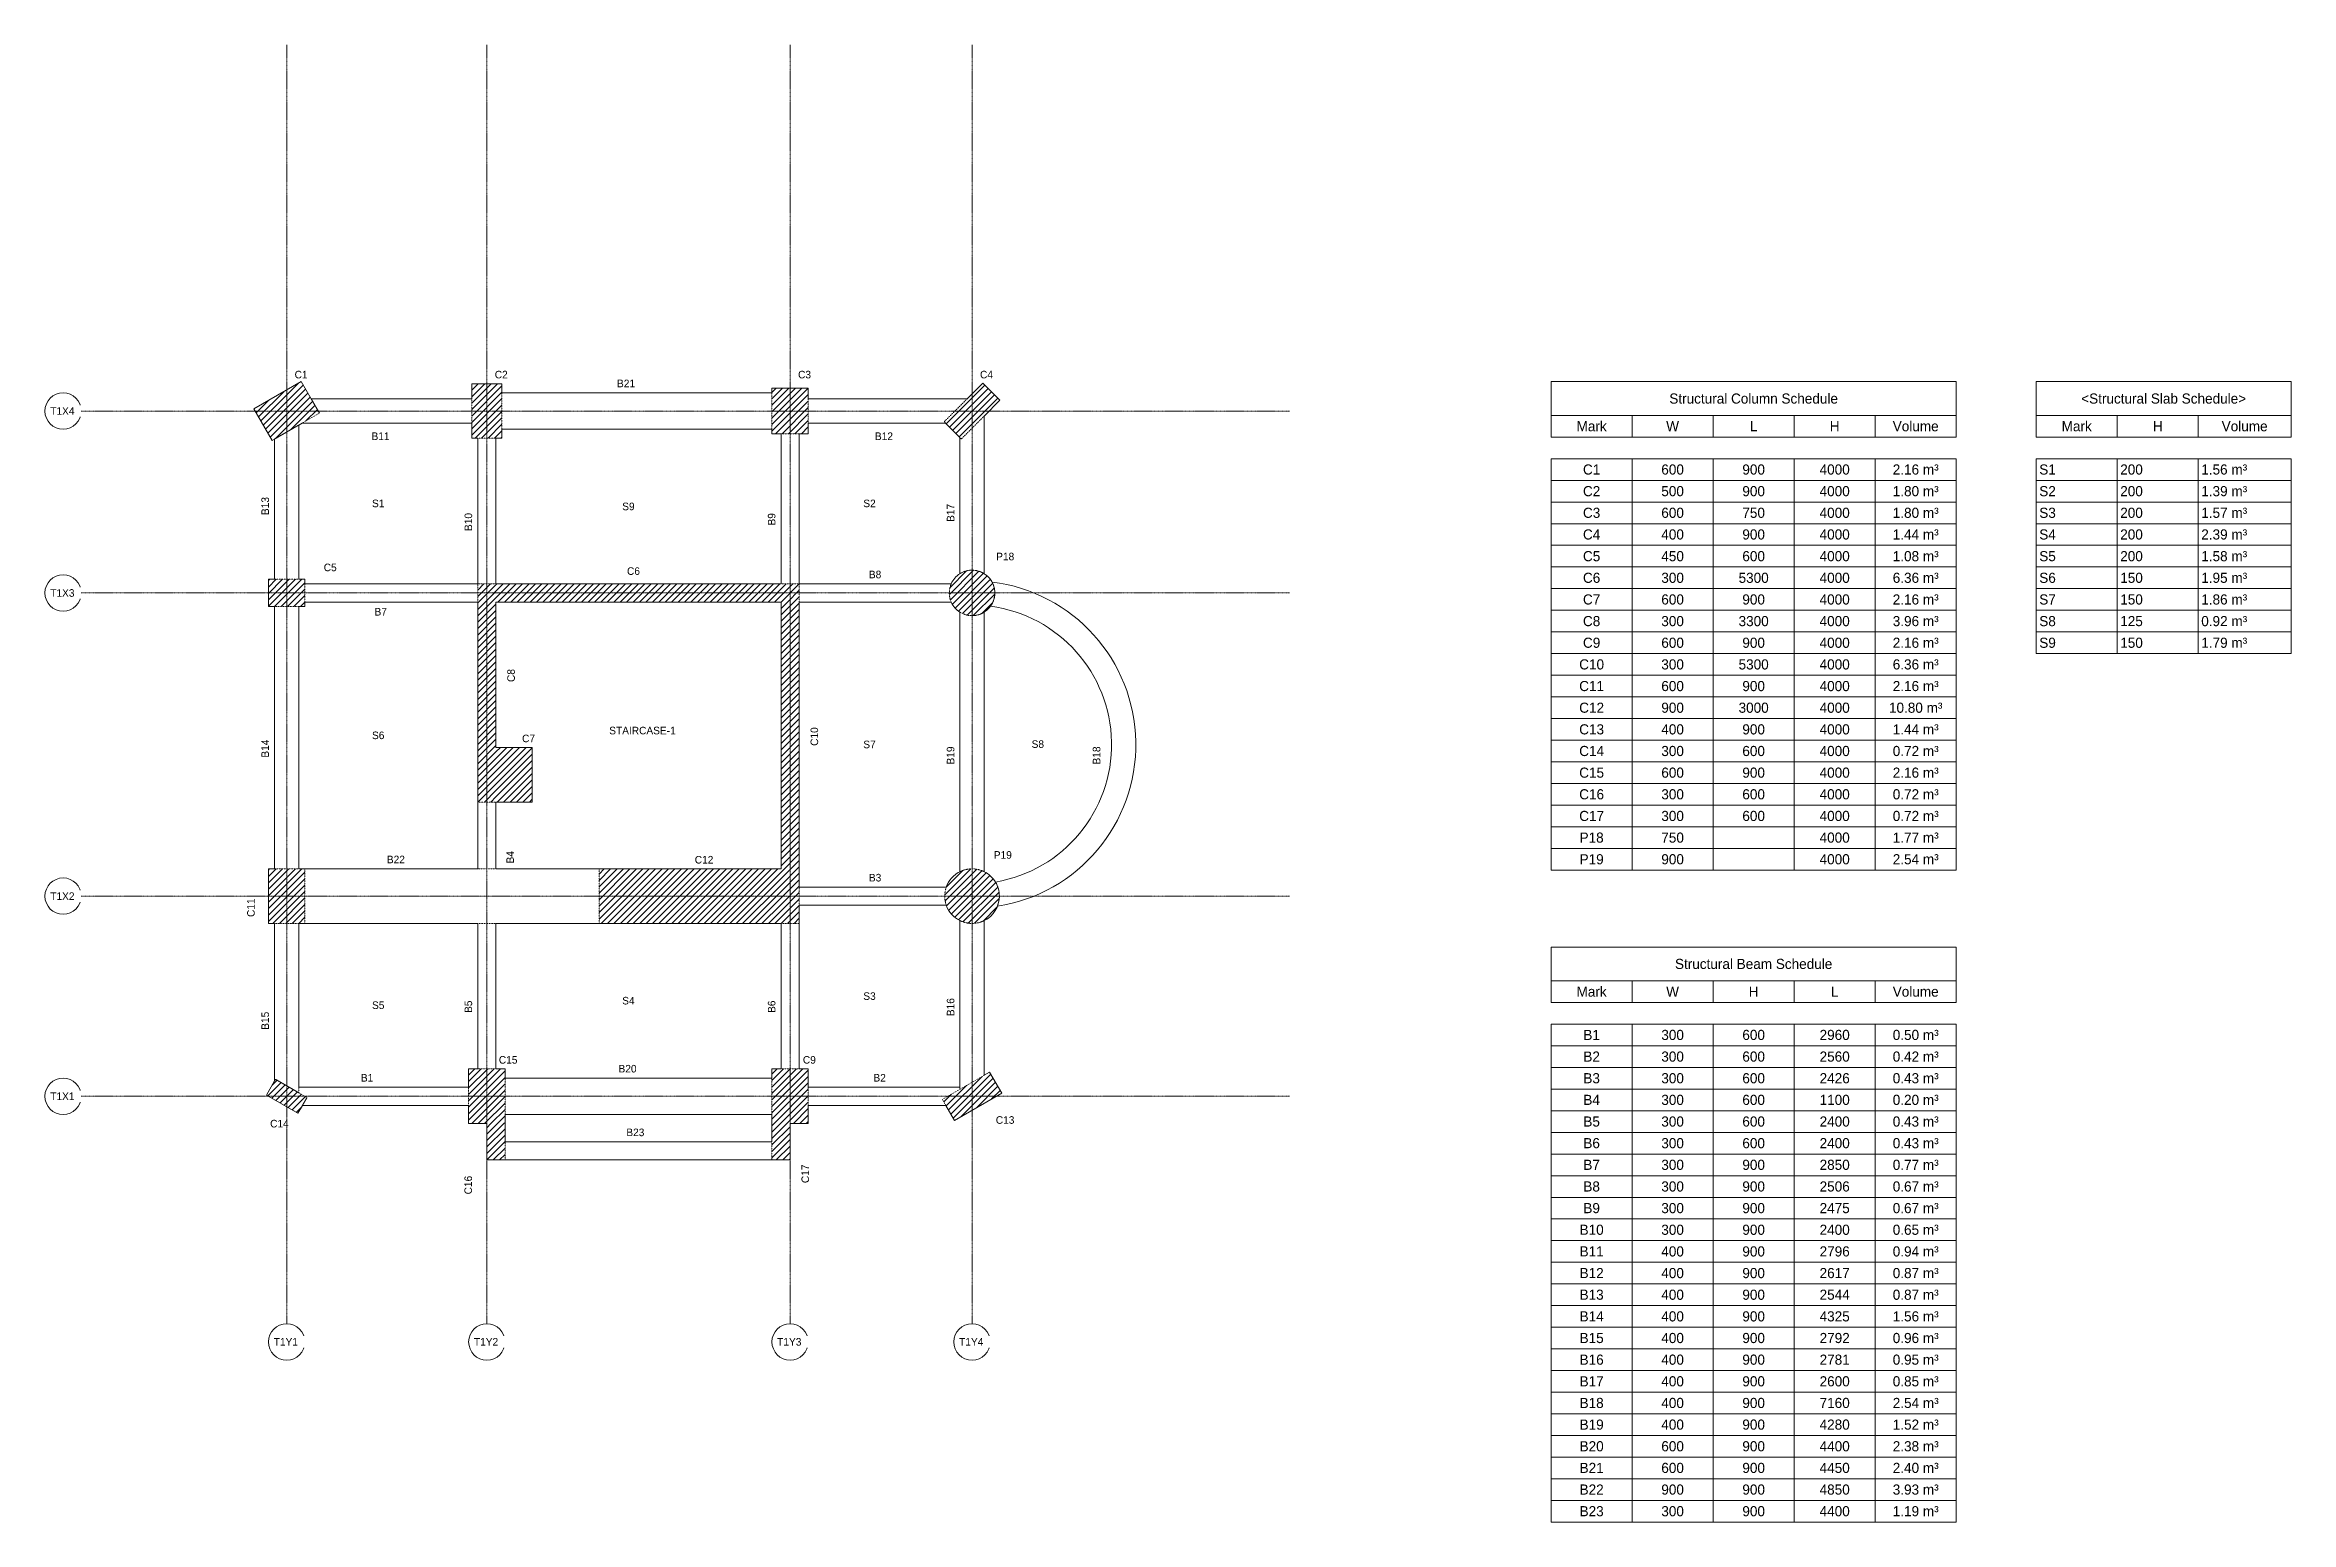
# Model space of a CAD drawing. Header units: millimetres. Extents: x -4286 to 32747, y -7322 to 17037.
import ezdxf

# ---------------------------------------------------------------- set-up
doc = ezdxf.new("R2010")
doc.units = ezdxf.units.MM
doc.linetypes.add('Dash', pattern=[6.35, 3.175, -3.175])
doc.linetypes.add('Grid Line', pattern=[22.225, 12.7, -3.175, 3.175, -3.175])
for name, color, linetype, lineweight in [('A-DETL-THIN', 151, 'Continuous', 9), ('A-FLOR', 192, 'Continuous', 18), ('A-FLOR-IDEN', 11, 'Continuous', 9), ('G-ANNO-SCHD', 231, 'Continuous', 9), ('S-BEAM', 12, 'Continuous', 18), ('S-BEAM-HDLN', 1, 'Dash', 18), ('S-BEAM-IDEN', 2, 'Continuous', 9), ('S-COLS', 52, 'Continuous', 18), ('S-COLS-HDLN', 52, 'Dash', 18), ('S-COLS-IDEN', 171, 'Continuous', 9), ('S-GRID', 1, 'Continuous', 9), ('S-GRID-IDEN', 1, 'Continuous', 9), ('S-STRS-ANNO', 31, 'Continuous', 18)]:
    doc.layers.add(name, color=color, linetype=linetype, lineweight=lineweight)
doc.styles.add('JetBrains Mono', font='JetBrainsMono-VariableFont_wght.ttf', dxfattribs={"height": 125})
doc.styles.add('JetBrains Mono_1', font='JetBrainsMono-VariableFont_wght.ttf', dxfattribs={"height": 3.175})
pattern_1 = [(45, (0, 0), (-53.033, 53.033), [])]

msp = doc.modelspace()

# ---------------------------------------------------------------- texts
at = {"layer": 'A-FLOR-IDEN', "char_height": 125, "width": 256.54, "attachment_point": 1, "style": 'JetBrains Mono'}
for s, insert in [('S1', (1107, 9539)), ('S9', (5232, 9489)), ('S2', (9207, 9539)), ('S6', (1107, 5714)), ('S7', (9207, 5564)), ('S8', (11982, 5570)), ('S5', (1107, 1264)), ('S4', (5232, 1339)), ('S3', (9207, 1414))]:
    msp.add_mtext(s, dxfattribs=dict(at, insert=insert))
at = {"layer": 'G-ANNO-SCHD', "line_spacing_factor": 1.102871, "style": 'JetBrains Mono_1'}
for s, insert, char_height, width, attachment_point in [('Structural Column Schedule', (23886, 11289), 166.98, 4350.23, 2), ('<Structural Slab Schedule>', (30646, 11289), 166.98, 4350.23, 2), ('Mark', (21215, 10833), 167, 669.27, 2), ('\\fJetBrains Mono|b0|i0|c254|p49|;W', (22550, 10833), 166.98, 167.32, 2), ('\\fJetBrains Mono|b0|i0|c254|p49|;L', (23886, 10833), 166.98, 167.32, 2), ('\\fJetBrains Mono|b0|i0|c254|p49|;H', (25222, 10833), 166.98, 167.32, 2), ('Volume', (26558, 10833), 167, 1003.9, 2), ('Mark', (29212, 10833), 167, 669.27, 2), ('\\fJetBrains Mono|b0|i0|c254|p49|;H', (30548, 10833), 166.98, 167.32, 2), ('Volume', (31981, 10833), 167, 1003.9, 2), ('C1', (21215, 10119), 167, 334.63, 2), ('600', (22550, 10119), 167, 501.95, 2), ('900', (23886, 10119), 167, 501.95, 2), ('4000', (25222, 10119), 167, 669.27, 2), ('2.16 m³', (26558, 10119), 167, 1171.21, 2), ('S1', (28595, 10119), 167, 334.63, 1), ('200', (29930, 10119), 167, 501.95, 1), ('1.56 m³', (31266, 10119), 167, 1171.21, 1), ('C2', (21215, 9762), 167, 334.63, 2), ('500', (22550, 9762), 167, 501.95, 2), ('900', (23886, 9762), 167, 501.95, 2), ('4000', (25222, 9762), 167, 669.27, 2), ('1.80 m³', (26558, 9762), 167, 1171.21, 2), ('S2', (28595, 9762), 167, 334.63, 1), ('200', (29930, 9762), 167, 501.95, 1), ('1.39 m³', (31266, 9762), 167, 1171.21, 1), ('C3', (21215, 9405), 167, 334.63, 2), ('600', (22550, 9405), 167, 501.95, 2), ('750', (23886, 9405), 167, 501.95, 2), ('4000', (25222, 9405), 167, 669.27, 2), ('1.80 m³', (26558, 9405), 167, 1171.21, 2), ('S3', (28595, 9405), 167, 334.63, 1), ('200', (29930, 9405), 167, 501.95, 1), ('1.57 m³', (31266, 9405), 167, 1171.21, 1), ('C4', (21215, 9048), 167, 334.63, 2), ('400', (22550, 9048), 167, 501.95, 2), ('900', (23886, 9048), 167, 501.95, 2), ('4000', (25222, 9048), 167, 669.27, 2), ('1.44 m³', (26558, 9048), 167, 1171.21, 2), ('S4', (28595, 9048), 167, 334.63, 1), ('200', (29930, 9048), 167, 501.95, 1), ('2.39 m³', (31266, 9048), 167, 1171.21, 1), ('C5', (21215, 8690), 167, 334.63, 2), ('450', (22550, 8690), 167, 501.95, 2), ('600', (23886, 8690), 167, 501.95, 2), ('4000', (25222, 8690), 167, 669.27, 2), ('1.08 m³', (26558, 8690), 167, 1171.21, 2), ('S5', (28595, 8690), 167, 334.63, 1), ('200', (29930, 8690), 167, 501.95, 1), ('1.58 m³', (31266, 8690), 167, 1171.21, 1), ('C6', (21215, 8333), 167, 334.63, 2), ('300', (22550, 8333), 167, 501.95, 2), ('5300', (23886, 8333), 167, 669.27, 2), ('4000', (25222, 8333), 167, 669.27, 2), ('6.36 m³', (26558, 8333), 167, 1171.21, 2), ('S6', (28595, 8333), 167, 334.63, 1), ('150', (29930, 8333), 167, 501.95, 1), ('1.95 m³', (31266, 8333), 167, 1171.21, 1), ('C7', (21215, 7976), 167, 334.63, 2), ('600', (22550, 7976), 167, 501.95, 2), ('900', (23886, 7976), 167, 501.95, 2), ('4000', (25222, 7976), 167, 669.27, 2), ('2.16 m³', (26558, 7976), 167, 1171.21, 2), ('S7', (28595, 7976), 167, 334.63, 1), ('150', (29930, 7976), 167, 501.95, 1), ('1.86 m³', (31266, 7976), 167, 1171.21, 1), ('C8', (21215, 7619), 167, 334.63, 2), ('300', (22550, 7619), 167, 501.95, 2), ('3300', (23886, 7619), 167, 669.27, 2), ('4000', (25222, 7619), 167, 669.27, 2), ('3.96 m³', (26558, 7619), 167, 1171.21, 2), ('S8', (28595, 7619), 167, 334.63, 1), ('125', (29930, 7619), 167, 501.95, 1), ('0.92 m³', (31266, 7619), 167, 1171.21, 1), ('C9', (21215, 7262), 167, 334.63, 2), ('600', (22550, 7262), 167, 501.95, 2), ('900', (23886, 7262), 167, 501.95, 2), ('4000', (25222, 7262), 167, 669.27, 2), ('2.16 m³', (26558, 7262), 167, 1171.21, 2), ('S9', (28595, 7262), 167, 334.63, 1), ('150', (29930, 7262), 167, 501.95, 1), ('1.79 m³', (31266, 7262), 167, 1171.21, 1), ('C10', (21215, 6905), 167, 501.95, 2), ('300', (22550, 6905), 167, 501.95, 2), ('5300', (23886, 6905), 167, 669.27, 2), ('4000', (25222, 6905), 167, 669.27, 2), ('6.36 m³', (26558, 6905), 167, 1171.21, 2), ('C11', (21215, 6548), 167, 501.95, 2), ('600', (22550, 6548), 167, 501.95, 2), ('900', (23886, 6548), 167, 501.95, 2), ('4000', (25222, 6548), 167, 669.27, 2), ('2.16 m³', (26558, 6548), 167, 1171.21, 2), ('C12', (21215, 6191), 167, 501.95, 2), ('900', (22550, 6191), 167, 501.95, 2), ('3000', (23886, 6191), 167, 669.27, 2), ('4000', (25222, 6191), 167, 669.27, 2), ('10.80 m³', (26558, 6191), 167, 1338.53, 2), ('C13', (21215, 5834), 167, 501.95, 2), ('400', (22550, 5834), 167, 501.95, 2), ('900', (23886, 5834), 167, 501.95, 2), ('4000', (25222, 5834), 167, 669.27, 2), ('1.44 m³', (26558, 5834), 167, 1171.21, 2), ('C14', (21215, 5477), 167, 501.95, 2), ('300', (22550, 5477), 167, 501.95, 2), ('600', (23886, 5477), 167, 501.95, 2), ('4000', (25222, 5477), 167, 669.27, 2), ('0.72 m³', (26558, 5477), 167, 1171.21, 2), ('C15', (21215, 5120), 167, 501.95, 2), ('600', (22550, 5120), 167, 501.95, 2), ('900', (23886, 5120), 167, 501.95, 2), ('4000', (25222, 5120), 167, 669.27, 2), ('2.16 m³', (26558, 5120), 167, 1171.21, 2), ('C16', (21215, 4763), 167, 501.95, 2), ('300', (22550, 4763), 167, 501.95, 2), ('600', (23886, 4763), 167, 501.95, 2), ('4000', (25222, 4763), 167, 669.27, 2), ('0.72 m³', (26558, 4763), 167, 1171.21, 2), ('C17', (21215, 4406), 167, 501.95, 2), ('300', (22550, 4406), 167, 501.95, 2), ('600', (23886, 4406), 167, 501.95, 2), ('4000', (25222, 4406), 167, 669.27, 2), ('0.72 m³', (26558, 4406), 167, 1171.21, 2), ('P18', (21215, 4049), 167, 501.95, 2), ('750', (22550, 4049), 167, 501.95, 2), ('4000', (25222, 4049), 167, 669.27, 2), ('1.77 m³', (26558, 4049), 167, 1171.21, 2), ('P19', (21215, 3692), 167, 501.95, 2), ('900', (22550, 3692), 167, 501.95, 2), ('4000', (25222, 3692), 167, 669.27, 2), ('2.54 m³', (26558, 3692), 167, 1171.21, 2), ('Structural Beam Schedule', (23886, 1966), 166.98, 4015.59, 2), ('Mark', (21215, 1509), 167, 669.27, 2), ('\\fJetBrains Mono|b0|i0|c254|p49|;W', (22550, 1509), 166.98, 167.32, 2), ('\\fJetBrains Mono|b0|i0|c254|p49|;H', (23886, 1509), 166.98, 167.32, 2), ('\\fJetBrains Mono|b0|i0|c254|p49|;L', (25222, 1509), 166.98, 167.32, 2), ('Volume', (26558, 1509), 167, 1003.9, 2), ('B1', (21215, 795), 167, 334.63, 2), ('300', (22550, 795), 167, 501.95, 2), ('600', (23886, 795), 167, 501.95, 2), ('2960', (25222, 795), 167, 669.27, 2), ('0.50 m³', (26558, 795), 167, 1171.21, 2), ('B2', (21215, 438), 167, 334.63, 2), ('300', (22550, 438), 167, 501.95, 2), ('600', (23886, 438), 167, 501.95, 2), ('2560', (25222, 438), 167, 669.27, 2), ('0.42 m³', (26558, 438), 167, 1171.21, 2), ('B3', (21215, 81), 167, 334.63, 2), ('300', (22550, 81), 167, 501.95, 2), ('600', (23886, 81), 167, 501.95, 2), ('2426', (25222, 81), 167, 669.27, 2), ('0.43 m³', (26558, 81), 167, 1171.21, 2), ('B4', (21215, -276), 167, 334.63, 2), ('300', (22550, -276), 167, 501.95, 2), ('600', (23886, -276), 167, 501.95, 2), ('1100', (25222, -276), 167, 669.27, 2), ('0.20 m³', (26558, -276), 167, 1171.21, 2), ('B5', (21215, -633), 167, 334.63, 2), ('300', (22550, -633), 167, 501.95, 2), ('600', (23886, -633), 167, 501.95, 2), ('2400', (25222, -633), 167, 669.27, 2), ('0.43 m³', (26558, -633), 167, 1171.21, 2), ('B6', (21215, -990), 167, 334.63, 2), ('300', (22550, -990), 167, 501.95, 2), ('600', (23886, -990), 167, 501.95, 2), ('2400', (25222, -990), 167, 669.27, 2), ('0.43 m³', (26558, -990), 167, 1171.21, 2), ('B7', (21215, -1347), 167, 334.63, 2), ('300', (22550, -1347), 167, 501.95, 2), ('900', (23886, -1347), 167, 501.95, 2), ('2850', (25222, -1347), 167, 669.27, 2), ('0.77 m³', (26558, -1347), 167, 1171.21, 2), ('B8', (21215, -1704), 167, 334.63, 2), ('300', (22550, -1704), 167, 501.95, 2), ('900', (23886, -1704), 167, 501.95, 2), ('2506', (25222, -1704), 167, 669.27, 2), ('0.67 m³', (26558, -1704), 167, 1171.21, 2), ('B9', (21215, -2061), 167, 334.63, 2), ('300', (22550, -2061), 167, 501.95, 2), ('900', (23886, -2061), 167, 501.95, 2), ('2475', (25222, -2061), 167, 669.27, 2), ('0.67 m³', (26558, -2061), 167, 1171.21, 2), ('B10', (21215, -2418), 167, 501.95, 2), ('300', (22550, -2418), 167, 501.95, 2), ('900', (23886, -2418), 167, 501.95, 2), ('2400', (25222, -2418), 167, 669.27, 2), ('0.65 m³', (26558, -2418), 167, 1171.21, 2), ('B11', (21215, -2775), 167, 501.95, 2), ('400', (22550, -2775), 167, 501.95, 2), ('900', (23886, -2775), 167, 501.95, 2), ('2796', (25222, -2775), 167, 669.27, 2), ('0.94 m³', (26558, -2775), 167, 1171.21, 2), ('B12', (21215, -3132), 167, 501.95, 2), ('400', (22550, -3132), 167, 501.95, 2), ('900', (23886, -3132), 167, 501.95, 2), ('2617', (25222, -3132), 167, 669.27, 2), ('0.87 m³', (26558, -3132), 167, 1171.21, 2), ('B13', (21215, -3489), 167, 501.95, 2), ('400', (22550, -3489), 167, 501.95, 2), ('900', (23886, -3489), 167, 501.95, 2), ('2544', (25222, -3489), 167, 669.27, 2), ('0.87 m³', (26558, -3489), 167, 1171.21, 2), ('B14', (21215, -3846), 167, 501.95, 2), ('400', (22550, -3846), 167, 501.95, 2), ('900', (23886, -3846), 167, 501.95, 2), ('4325', (25222, -3846), 167, 669.27, 2), ('1.56 m³', (26558, -3846), 167, 1171.21, 2), ('B15', (21215, -4203), 167, 501.95, 2), ('400', (22550, -4203), 167, 501.95, 2), ('900', (23886, -4203), 167, 501.95, 2), ('2792', (25222, -4203), 167, 669.27, 2), ('0.96 m³', (26558, -4203), 167, 1171.21, 2), ('B16', (21215, -4560), 167, 501.95, 2), ('400', (22550, -4560), 167, 501.95, 2), ('900', (23886, -4560), 167, 501.95, 2), ('2781', (25222, -4560), 167, 669.27, 2), ('0.95 m³', (26558, -4560), 167, 1171.21, 2), ('B17', (21215, -4917), 167, 501.95, 2), ('400', (22550, -4917), 167, 501.95, 2), ('900', (23886, -4917), 167, 501.95, 2), ('2600', (25222, -4917), 167, 669.27, 2), ('0.85 m³', (26558, -4917), 167, 1171.21, 2), ('B18', (21215, -5274), 167, 501.95, 2), ('400', (22550, -5274), 167, 501.95, 2), ('900', (23886, -5274), 167, 501.95, 2), ('7160', (25222, -5274), 167, 669.27, 2), ('2.54 m³', (26558, -5274), 167, 1171.21, 2), ('B19', (21215, -5631), 167, 501.95, 2), ('400', (22550, -5631), 167, 501.95, 2), ('900', (23886, -5631), 167, 501.95, 2), ('4280', (25222, -5631), 167, 669.27, 2), ('1.52 m³', (26558, -5631), 167, 1171.21, 2), ('B20', (21215, -5988), 167, 501.95, 2), ('600', (22550, -5988), 167, 501.95, 2), ('900', (23886, -5988), 167, 501.95, 2), ('4400', (25222, -5988), 167, 669.27, 2), ('2.38 m³', (26558, -5988), 167, 1171.21, 2), ('B21', (21215, -6345), 167, 501.95, 2), ('600', (22550, -6345), 167, 501.95, 2), ('900', (23886, -6345), 167, 501.95, 2), ('4450', (25222, -6345), 167, 669.27, 2), ('2.40 m³', (26558, -6345), 167, 1171.21, 2), ('B22', (21215, -6702), 167, 501.95, 2), ('900', (22550, -6702), 167, 501.95, 2), ('900', (23886, -6702), 167, 501.95, 2), ('4850', (25222, -6702), 167, 669.27, 2), ('3.93 m³', (26558, -6702), 167, 1171.21, 2), ('B23', (21215, -7059), 167, 501.95, 2), ('300', (22550, -7059), 167, 501.95, 2), ('900', (23886, -7059), 167, 501.95, 2), ('4400', (25222, -7059), 167, 669.27, 2), ('1.19 m³', (26558, -7059), 167, 1171.21, 2)]:
    msp.add_mtext(s, dxfattribs=dict(at, insert=insert, char_height=char_height, width=width, attachment_point=attachment_point))
at = {"layer": 'S-BEAM-IDEN', "char_height": 125, "attachment_point": 1, "style": 'JetBrains Mono'}
for s, insert, width in [('B21', (5146, 11517), 384.81), ('B11', (1099, 10647), 384.81), ('B12', (9399, 10647), 384.81), ('B8', (9299, 8367), 256.54), ('B7', (1149, 7752), 256.54), ('B22', (1352, 3667), 384.81), ('B3', (9299, 3367), 256.54), ('B1', (924, 67), 256.54), ('B20', (5171, 217), 384.81), ('B2', (9374, 67), 256.54), ('B23', (5300, -833), 384.81)]:
    msp.add_mtext(s, dxfattribs=dict(at, insert=insert, width=width))
at = {"layer": 'S-BEAM-IDEN', "char_height": 125, "attachment_point": 1, "rotation": 90, "style": 'JetBrains Mono'}
for s, insert, width in [('B13', (-717, 9284), 384.81), ('B10', (2633, 9021), 384.81), ('B9', (7633, 9112), 256.54), ('B17', (10583, 9171), 384.81), ('B14', (-717, 5284), 384.81), ('B19', (10583, 5171), 384.81), ('B18', (12990, 5171), 384.81), ('B4', (3322, 3538), 256.54), ('B5', (2633, 1074), 256.54), ('B6', (7633, 1074), 256.54), ('B16', (10583, 1021), 384.81), ('B15', (-717, 796), 384.81)]:
    msp.add_mtext(s, dxfattribs=dict(at, insert=insert, width=width))
at = {"layer": 'S-COLS-IDEN', "char_height": 125, "attachment_point": 1, "style": 'JetBrains Mono'}
for s, insert, width in [('C1', (-169, 11663), 256.54), ('C2', (3131, 11663), 256.54), ('C3', (8131, 11663), 256.54), ('C4', (11131, 11663), 256.54), ('P18', (11398, 8663), 384.81), ('C5', (311, 8483), 256.54), ('C6', (5311, 8423), 256.54), ('C7', (3581, 5663), 256.54), ('P19', (11358, 3742), 384.81), ('C12', (6428, 3663), 384.81), ('C15', (3198, 363), 384.81), ('C9', (8211, 363), 256.54), ('C14', (-573, -689), 384.81), ('C13', (11392, -629), 384.81)]:
    msp.add_mtext(s, dxfattribs=dict(at, insert=insert, width=width))
at = {"layer": 'S-COLS-IDEN', "char_height": 125, "attachment_point": 1, "rotation": 90, "style": 'JetBrains Mono'}
for s, insert, width in [('C8', (3337, 6531), 256.54), ('C10', (8337, 5478), 384.81), ('C11', (-952, 2656), 384.81), ('C17', (8187, -1732), 384.81), ('C16', (2630, -1918), 384.81)]:
    msp.add_mtext(s, dxfattribs=dict(at, insert=insert, width=width))
at = {"layer": 'S-STRS-ANNO', "insert": (5018, 5793), "char_height": 125, "width": 256.54, "attachment_point": 1, "style": 'JetBrains Mono'}
msp.add_mtext('STAIRCASE-1', dxfattribs=at)

# ---------------------------------------------------------------- blocks, each defined once
blk = doc.blocks.new('Grid - M_Grid Head - Circle-24584-01 1st Floor Lvl_ Schedule')
at = {"layer": 'S-GRID-IDEN'}
blk.add_circle((0, 0), 6, dxfattribs=at)

# ---------------------------------------------------------------- hatches: boundary and pattern name
at = {"layer": 'S-COLS'}
h = msp.add_hatch(dxfattribs=at)
h.set_pattern_fill('FP_1', color=8, style=0, pattern_type=2)
h.set_pattern_definition(pattern_1)
h.paths.add_polyline_path([(-540, 10515), (240, 10965), (-60, 11485), (-840, 11035), (-571, 10570)])
h = msp.add_hatch(dxfattribs=at)
h.set_pattern_fill('FP_1', color=8, style=0, pattern_type=2)
h.set_pattern_definition(pattern_1)
h.paths.add_polyline_path([(3250, 10550), (3250, 11450), (2750, 11450), (2750, 10550), (3150, 10550)])
h = msp.add_hatch(dxfattribs=at)
h.set_pattern_fill('FP_1', color=8, style=0, pattern_type=2)
h.set_pattern_definition(pattern_1)
h.paths.add_polyline_path([(7850, 10625), (8300, 10625), (8300, 11375), (7700, 11375), (7700, 10625)])
h = msp.add_hatch(dxfattribs=at)
h.set_pattern_fill('FP_1', color=8, style=0, pattern_type=2)
h.set_pattern_definition(pattern_1)
h.paths.add_polyline_path([(10823, 10540), (11460, 11177), (11177, 11460), (10540, 10823), (10800, 10564)])
h = msp.add_hatch(dxfattribs=at)
h.set_pattern_fill('FP_1', color=8, style=0, pattern_type=2)
h.set_pattern_definition(pattern_1)
h.paths.add_polyline_path([(0, 7775), (0, 8225), (-600, 8225), (-600, 7775), (-100, 7775)])
h = msp.add_hatch(dxfattribs=at)
h.set_pattern_fill('FP_1', color=8, style=0, pattern_type=2)
h.set_pattern_definition(pattern_1)
h.paths.add_polyline_path([(8150, 7850), (8150, 8150), (2850, 8150), (2850, 7850), (7850, 7850)])
h = msp.add_hatch(dxfattribs=at)
h.set_pattern_fill('FP_1', color=8, style=0, pattern_type=2)
h.set_pattern_definition(pattern_1)
h.paths.add_polyline_path([(10978, 7626), (11036, 7627), (11094, 7637), (11149, 7656), (11200, 7683), (11239, 7711), (11273, 7743), (11304, 7780), (11335, 7832), (11358, 7889), (11372, 7949), (11375, 8010), (11368, 8071), (11352, 8130), (11326, 8186), (11291, 8236), (11249, 8280), (11200, 8317), (11188, 8325), (11135, 8350), (11079, 8367), (11022, 8374), (10964, 8373), (10906, 8363), (10851, 8344), (10800, 8317), (10755, 8284), (10716, 8244), (10682, 8199), (10656, 8150), (10639, 8102), (10629, 8051), (10625, 8000), (10629, 7949), (10639, 7898), (10656, 7850), (10682, 7801), (10716, 7756), (10755, 7716), (10800, 7683), (10813, 7675), (10865, 7650), (10921, 7633)])
h = msp.add_hatch(dxfattribs=at)
h.set_pattern_fill('FP_1', color=8, style=0, pattern_type=2)
h.set_pattern_definition(pattern_1)
h.paths.add_polyline_path([(3150, 4550), (3150, 7850), (2850, 7850), (2850, 4550)])
h = msp.add_hatch(dxfattribs=at)
h.set_pattern_fill('FP_1', color=8, style=0, pattern_type=2)
h.set_pattern_definition(pattern_1)
h.paths.add_polyline_path([(7850, 2550), (8150, 2550), (8150, 7850), (7850, 7850), (7850, 2774)])
h = msp.add_hatch(dxfattribs=at)
h.set_pattern_fill('FP_1', color=8, style=0, pattern_type=2)
h.set_pattern_definition(pattern_1)
h.paths.add_polyline_path([(3750, 4550), (3750, 5450), (3150, 5450), (3150, 4550), (3296, 4550)])
h = msp.add_hatch(dxfattribs=at)
h.set_pattern_fill('FP_1', color=8, style=0, pattern_type=2)
h.set_pattern_definition(pattern_1)
h.paths.add_polyline_path([(0, 2550), (0, 3450), (-600, 3450), (-600, 2550), (-100, 2550)])
h = msp.add_hatch(dxfattribs=at)
h.set_pattern_fill('FP_1', color=8, style=0, pattern_type=2)
h.set_pattern_definition(pattern_1)
h.paths.add_polyline_path([(7850, 2550), (7850, 3450), (4850, 3450), (4850, 2550), (7163, 2550)])
h = msp.add_hatch(dxfattribs=at)
h.set_pattern_fill('FP_1', color=8, style=0, pattern_type=2)
h.set_pattern_definition(pattern_1)
h.paths.add_polyline_path([(11000, 2550), (11069, 2555), (11136, 2571), (11200, 2597), (11254, 2628), (11303, 2667), (11346, 2712), (11382, 2763), (11412, 2818), (11433, 2877), (11446, 2938), (11450, 3000), (11446, 3061), (11434, 3121), (11413, 3178), (11385, 3232), (11349, 3285), (11305, 3331), (11255, 3371), (11200, 3403), (11145, 3426), (11088, 3441), (11030, 3449), (10970, 3449), (10912, 3441), (10855, 3426), (10800, 3403), (10741, 3368), (10687, 3323), (10641, 3272), (10604, 3213), (10576, 3150), (10561, 3101), (10553, 3051), (10550, 3000), (10553, 2949), (10561, 2899), (10576, 2850), (10604, 2787), (10641, 2728), (10687, 2677), (10741, 2632), (10800, 2597), (10864, 2571), (10931, 2555)])
h = msp.add_hatch(dxfattribs=at)
h.set_pattern_fill('FP_1', color=8, style=0, pattern_type=2)
h.set_pattern_definition(pattern_1)
h.paths.add_polyline_path([(2700, -750), (3300, -750), (3300, 150), (2700, 150), (2700, -663)])
h = msp.add_hatch(dxfattribs=at)
h.set_pattern_fill('FP_1', color=8, style=0, pattern_type=2)
h.set_pattern_definition(pattern_1)
h.paths.add_polyline_path([(8300, -750), (8300, 150), (7700, 150), (7700, -750), (8000, -750)])
h = msp.add_hatch(dxfattribs=at)
h.set_pattern_fill('FP_1', color=8, style=0, pattern_type=2)
h.set_pattern_definition(pattern_1)
h.paths.add_polyline_path([(10710, -698), (11490, -248), (11290, 98), (10510, -352), (10690, -663)])
h = msp.add_hatch(dxfattribs=at)
h.set_pattern_fill('FP_2', color=8, style=0, pattern_type=2)
h.set_pattern_definition(pattern_1)
h.paths.add_polyline_path([(-115, -580), (35, -320), (-485, -20), (-635, -280), (-571, -317)])
h = msp.add_hatch(dxfattribs=at)
h.set_pattern_fill('FP_1', color=8, style=0, pattern_type=2)
h.set_pattern_definition(pattern_1)
h.paths.add_polyline_path([(3000, -1350), (3300, -1350), (3300, -750), (3000, -750)])
h = msp.add_hatch(dxfattribs=at)
h.set_pattern_fill('FP_1', color=8, style=0, pattern_type=2)
h.set_pattern_definition(pattern_1)
h.paths.add_polyline_path([(8000, -1350), (8000, -750), (7700, -750), (7700, -1350)])

# ---------------------------------------------------------------- linework, layer by layer
at = {"layer": 'A-DETL-THIN'}
for p, q in [((20547, 11484), (20547, 10927)), ((27226, 11484), (20547, 11484)), ((27226, 10927), (27226, 11484)), ((28545, 11484), (28545, 10927)), ((32747, 11484), (28545, 11484)), ((32747, 10927), (32747, 11484)), ((20547, 10927), (20547, 10570)), ((20547, 10927), (27226, 10927)), ((21883, 10927), (21883, 10570)), ((23218, 10927), (23218, 10570)), ((24554, 10927), (24554, 10570)), ((25890, 10927), (25890, 10570)), ((27226, 10927), (27226, 10570)), ((28545, 10927), (28545, 10570)), ((28545, 10927), (32747, 10927)), ((29880, 10927), (29880, 10570)), ((31216, 10927), (31216, 10570)), ((32747, 10927), (32747, 10570)), ((21883, 10570), (20547, 10570)), ((23218, 10570), (21883, 10570)), ((24554, 10570), (23218, 10570)), ((25890, 10570), (24554, 10570)), ((27226, 10570), (25890, 10570)), ((29880, 10570), (28545, 10570)), ((31216, 10570), (29880, 10570)), ((32747, 10570), (31216, 10570)), ((21883, 10213), (20547, 10213)), ((20547, 10213), (20547, 9856)), ((23218, 10213), (21883, 10213)), ((21883, 10213), (21883, 9856)), ((24554, 10213), (23218, 10213)), ((23218, 10213), (23218, 9856)), ((25890, 10213), (24554, 10213)), ((24554, 10213), (24554, 9856)), ((27226, 10213), (25890, 10213)), ((25890, 10213), (25890, 9856)), ((27226, 10213), (27226, 9856)), ((29880, 10213), (28545, 10213)), ((28545, 10213), (28545, 9856)), ((31216, 10213), (29880, 10213)), ((29880, 10213), (29880, 9856)), ((32747, 10213), (31216, 10213)), ((31216, 10213), (31216, 9856)), ((32747, 10213), (32747, 9856)), ((21883, 9856), (20547, 9856)), ((20547, 9856), (20547, 9499)), ((23218, 9856), (21883, 9856)), ((21883, 9856), (21883, 9499)), ((24554, 9856), (23218, 9856)), ((23218, 9856), (23218, 9499)), ((25890, 9856), (24554, 9856)), ((24554, 9856), (24554, 9499)), ((27226, 9856), (25890, 9856)), ((25890, 9856), (25890, 9499)), ((27226, 9856), (27226, 9499)), ((29880, 9856), (28545, 9856)), ((28545, 9856), (28545, 9499)), ((31216, 9856), (29880, 9856)), ((29880, 9856), (29880, 9499)), ((32747, 9856), (31216, 9856)), ((31216, 9856), (31216, 9499)), ((32747, 9856), (32747, 9499)), ((21883, 9499), (20547, 9499)), ((20547, 9499), (20547, 9142)), ((23218, 9499), (21883, 9499)), ((21883, 9499), (21883, 9142)), ((24554, 9499), (23218, 9499)), ((23218, 9499), (23218, 9142)), ((25890, 9499), (24554, 9499)), ((24554, 9499), (24554, 9142)), ((27226, 9499), (25890, 9499)), ((25890, 9499), (25890, 9142)), ((27226, 9499), (27226, 9142)), ((29880, 9499), (28545, 9499)), ((28545, 9499), (28545, 9142)), ((31216, 9499), (29880, 9499)), ((29880, 9499), (29880, 9142)), ((32747, 9499), (31216, 9499)), ((31216, 9499), (31216, 9142)), ((32747, 9499), (32747, 9142)), ((21883, 9142), (20547, 9142)), ((20547, 9142), (20547, 8785)), ((23218, 9142), (21883, 9142)), ((21883, 9142), (21883, 8785)), ((24554, 9142), (23218, 9142)), ((23218, 9142), (23218, 8785)), ((25890, 9142), (24554, 9142)), ((24554, 9142), (24554, 8785)), ((27226, 9142), (25890, 9142)), ((25890, 9142), (25890, 8785)), ((27226, 9142), (27226, 8785)), ((29880, 9142), (28545, 9142)), ((28545, 9142), (28545, 8785)), ((31216, 9142), (29880, 9142)), ((29880, 9142), (29880, 8785)), ((32747, 9142), (31216, 9142)), ((31216, 9142), (31216, 8785)), ((32747, 9142), (32747, 8785)), ((21883, 8785), (20547, 8785)), ((20547, 8785), (20547, 8428)), ((23218, 8785), (21883, 8785)), ((21883, 8785), (21883, 8428)), ((24554, 8785), (23218, 8785)), ((23218, 8785), (23218, 8428)), ((25890, 8785), (24554, 8785)), ((24554, 8785), (24554, 8428)), ((27226, 8785), (25890, 8785)), ((25890, 8785), (25890, 8428)), ((27226, 8785), (27226, 8428)), ((29880, 8785), (28545, 8785)), ((28545, 8785), (28545, 8428)), ((31216, 8785), (29880, 8785)), ((29880, 8785), (29880, 8428)), ((32747, 8785), (31216, 8785)), ((31216, 8785), (31216, 8428)), ((32747, 8785), (32747, 8428)), ((21883, 8428), (20547, 8428)), ((20547, 8428), (20547, 8071)), ((23218, 8428), (21883, 8428)), ((21883, 8428), (21883, 8071)), ((24554, 8428), (23218, 8428)), ((23218, 8428), (23218, 8071)), ((25890, 8428), (24554, 8428)), ((24554, 8428), (24554, 8071)), ((27226, 8428), (25890, 8428)), ((25890, 8428), (25890, 8071)), ((27226, 8428), (27226, 8071)), ((29880, 8428), (28545, 8428)), ((28545, 8428), (28545, 8071)), ((31216, 8428), (29880, 8428)), ((29880, 8428), (29880, 8071)), ((32747, 8428), (31216, 8428)), ((31216, 8428), (31216, 8071)), ((32747, 8428), (32747, 8071)), ((21883, 8071), (20547, 8071)), ((20547, 8071), (20547, 7714)), ((23218, 8071), (21883, 8071)), ((21883, 8071), (21883, 7714)), ((24554, 8071), (23218, 8071)), ((23218, 8071), (23218, 7714)), ((25890, 8071), (24554, 8071)), ((24554, 8071), (24554, 7714)), ((27226, 8071), (25890, 8071)), ((25890, 8071), (25890, 7714)), ((27226, 8071), (27226, 7714)), ((29880, 8071), (28545, 8071)), ((28545, 8071), (28545, 7714)), ((31216, 8071), (29880, 8071)), ((29880, 8071), (29880, 7714)), ((32747, 8071), (31216, 8071)), ((31216, 8071), (31216, 7714)), ((32747, 8071), (32747, 7714)), ((21883, 7714), (20547, 7714)), ((20547, 7714), (20547, 7357)), ((23218, 7714), (21883, 7714)), ((21883, 7714), (21883, 7357)), ((24554, 7714), (23218, 7714)), ((23218, 7714), (23218, 7357)), ((25890, 7714), (24554, 7714)), ((24554, 7714), (24554, 7357)), ((27226, 7714), (25890, 7714)), ((25890, 7714), (25890, 7357)), ((27226, 7714), (27226, 7357)), ((29880, 7714), (28545, 7714)), ((28545, 7714), (28545, 7357)), ((31216, 7714), (29880, 7714)), ((29880, 7714), (29880, 7357)), ((32747, 7714), (31216, 7714)), ((31216, 7714), (31216, 7357)), ((32747, 7714), (32747, 7357)), ((21883, 7357), (20547, 7357)), ((20547, 7357), (20547, 7000)), ((23218, 7357), (21883, 7357)), ((21883, 7357), (21883, 7000)), ((24554, 7357), (23218, 7357)), ((23218, 7357), (23218, 7000)), ((25890, 7357), (24554, 7357)), ((24554, 7357), (24554, 7000)), ((27226, 7357), (25890, 7357)), ((25890, 7357), (25890, 7000)), ((27226, 7357), (27226, 7000)), ((29880, 7357), (28545, 7357)), ((28545, 7357), (28545, 7000)), ((31216, 7357), (29880, 7357)), ((29880, 7357), (29880, 7000)), ((32747, 7357), (31216, 7357)), ((31216, 7357), (31216, 7000)), ((32747, 7357), (32747, 7000)), ((21883, 7000), (20547, 7000)), ((20547, 7000), (20547, 6643)), ((23218, 7000), (21883, 7000)), ((21883, 7000), (21883, 6643)), ((24554, 7000), (23218, 7000)), ((23218, 7000), (23218, 6643)), ((25890, 7000), (24554, 7000)), ((24554, 7000), (24554, 6643)), ((27226, 7000), (25890, 7000)), ((25890, 7000), (25890, 6643)), ((27226, 7000), (27226, 6643)), ((29880, 7000), (28545, 7000)), ((31216, 7000), (29880, 7000)), ((32747, 7000), (31216, 7000)), ((21883, 6643), (20547, 6643)), ((20547, 6643), (20547, 6286)), ((23218, 6643), (21883, 6643)), ((21883, 6643), (21883, 6286)), ((24554, 6643), (23218, 6643)), ((23218, 6643), (23218, 6286)), ((25890, 6643), (24554, 6643)), ((24554, 6643), (24554, 6286)), ((27226, 6643), (25890, 6643)), ((25890, 6643), (25890, 6286)), ((27226, 6643), (27226, 6286)), ((21883, 6286), (20547, 6286)), ((20547, 6286), (20547, 5929)), ((21883, 5929), (20547, 5929)), ((20547, 5929), (20547, 5572)), ((23218, 6286), (21883, 6286)), ((21883, 6286), (21883, 5929)), ((23218, 5929), (21883, 5929)), ((21883, 5929), (21883, 5572)), ((24554, 6286), (23218, 6286)), ((23218, 6286), (23218, 5929)), ((24554, 5929), (23218, 5929)), ((23218, 5929), (23218, 5572)), ((25890, 6286), (24554, 6286)), ((24554, 6286), (24554, 5929)), ((25890, 5929), (24554, 5929)), ((24554, 5929), (24554, 5572)), ((27226, 6286), (25890, 6286)), ((25890, 6286), (25890, 5929)), ((27226, 5929), (25890, 5929)), ((25890, 5929), (25890, 5572)), ((27226, 6286), (27226, 5929)), ((27226, 5929), (27226, 5572)), ((21883, 5572), (20547, 5572)), ((20547, 5572), (20547, 5215)), ((23218, 5572), (21883, 5572)), ((21883, 5572), (21883, 5215)), ((24554, 5572), (23218, 5572)), ((23218, 5572), (23218, 5215)), ((25890, 5572), (24554, 5572)), ((24554, 5572), (24554, 5215)), ((27226, 5572), (25890, 5572)), ((25890, 5572), (25890, 5215)), ((27226, 5572), (27226, 5215)), ((21883, 5215), (20547, 5215)), ((20547, 5215), (20547, 4858)), ((23218, 5215), (21883, 5215)), ((21883, 5215), (21883, 4858)), ((24554, 5215), (23218, 5215)), ((23218, 5215), (23218, 4858)), ((25890, 5215), (24554, 5215)), ((24554, 5215), (24554, 4858)), ((27226, 5215), (25890, 5215)), ((25890, 5215), (25890, 4858)), ((27226, 5215), (27226, 4858)), ((21883, 4858), (20547, 4858)), ((20547, 4858), (20547, 4501)), ((23218, 4858), (21883, 4858)), ((21883, 4858), (21883, 4501)), ((24554, 4858), (23218, 4858)), ((23218, 4858), (23218, 4501)), ((25890, 4858), (24554, 4858)), ((24554, 4858), (24554, 4501)), ((27226, 4858), (25890, 4858)), ((25890, 4858), (25890, 4501)), ((27226, 4858), (27226, 4501)), ((21883, 4501), (20547, 4501)), ((20547, 4501), (20547, 4144)), ((23218, 4501), (21883, 4501)), ((21883, 4501), (21883, 4144)), ((24554, 4501), (23218, 4501)), ((23218, 4501), (23218, 4144)), ((25890, 4501), (24554, 4501)), ((24554, 4501), (24554, 4144)), ((27226, 4501), (25890, 4501)), ((25890, 4501), (25890, 4144)), ((27226, 4501), (27226, 4144)), ((21883, 4144), (20547, 4144)), ((20547, 4144), (20547, 3787)), ((23218, 4144), (21883, 4144)), ((21883, 4144), (21883, 3787)), ((24554, 4144), (23218, 4144)), ((23218, 4144), (23218, 3787)), ((25890, 4144), (24554, 4144)), ((24554, 4144), (24554, 3787)), ((27226, 4144), (25890, 4144)), ((25890, 4144), (25890, 3787)), ((27226, 4144), (27226, 3787)), ((21883, 3787), (20547, 3787)), ((20547, 3787), (20547, 3430)), ((23218, 3787), (21883, 3787)), ((21883, 3787), (21883, 3430)), ((24554, 3787), (23218, 3787)), ((23218, 3787), (23218, 3430)), ((25890, 3787), (24554, 3787)), ((24554, 3787), (24554, 3430)), ((27226, 3787), (25890, 3787)), ((25890, 3787), (25890, 3430)), ((27226, 3787), (27226, 3430)), ((21883, 3430), (20547, 3430)), ((23218, 3430), (21883, 3430)), ((24554, 3430), (23218, 3430)), ((25890, 3430), (24554, 3430)), ((27226, 3430), (25890, 3430)), ((20547, 2160), (20547, 1603)), ((27226, 2160), (20547, 2160)), ((27226, 1603), (27226, 2160)), ((20547, 1603), (20547, 1246)), ((20547, 1603), (27226, 1603)), ((21883, 1603), (21883, 1246)), ((23218, 1603), (23218, 1246)), ((24554, 1603), (24554, 1246)), ((25890, 1603), (25890, 1246)), ((27226, 1603), (27226, 1246)), ((21883, 1246), (20547, 1246)), ((23218, 1246), (21883, 1246)), ((24554, 1246), (23218, 1246)), ((25890, 1246), (24554, 1246)), ((27226, 1246), (25890, 1246)), ((21883, 889), (20547, 889)), ((20547, 889), (20547, 532)), ((23218, 889), (21883, 889)), ((21883, 889), (21883, 532)), ((24554, 889), (23218, 889)), ((23218, 889), (23218, 532)), ((25890, 889), (24554, 889)), ((24554, 889), (24554, 532)), ((27226, 889), (25890, 889)), ((25890, 889), (25890, 532)), ((27226, 889), (27226, 532)), ((21883, 532), (20547, 532)), ((20547, 532), (20547, 175)), ((23218, 532), (21883, 532)), ((21883, 532), (21883, 175)), ((24554, 532), (23218, 532)), ((23218, 532), (23218, 175)), ((25890, 532), (24554, 532)), ((24554, 532), (24554, 175)), ((27226, 532), (25890, 532)), ((25890, 532), (25890, 175)), ((27226, 532), (27226, 175)), ((21883, 175), (20547, 175)), ((20547, 175), (20547, -182)), ((23218, 175), (21883, 175)), ((21883, 175), (21883, -182)), ((24554, 175), (23218, 175)), ((23218, 175), (23218, -182)), ((25890, 175), (24554, 175)), ((24554, 175), (24554, -182)), ((27226, 175), (25890, 175)), ((25890, 175), (25890, -182)), ((27226, 175), (27226, -182)), ((21883, -182), (20547, -182)), ((20547, -182), (20547, -539)), ((23218, -182), (21883, -182)), ((21883, -182), (21883, -539)), ((24554, -182), (23218, -182)), ((23218, -182), (23218, -539)), ((25890, -182), (24554, -182)), ((24554, -182), (24554, -539)), ((27226, -182), (25890, -182)), ((25890, -182), (25890, -539)), ((27226, -182), (27226, -539)), ((21883, -539), (20547, -539)), ((20547, -539), (20547, -896)), ((23218, -539), (21883, -539)), ((21883, -539), (21883, -896)), ((24554, -539), (23218, -539)), ((23218, -539), (23218, -896)), ((25890, -539), (24554, -539)), ((24554, -539), (24554, -896)), ((27226, -539), (25890, -539)), ((25890, -539), (25890, -896)), ((27226, -539), (27226, -896)), ((21883, -896), (20547, -896)), ((20547, -896), (20547, -1253)), ((23218, -896), (21883, -896)), ((21883, -896), (21883, -1253)), ((24554, -896), (23218, -896)), ((23218, -896), (23218, -1253)), ((25890, -896), (24554, -896)), ((24554, -896), (24554, -1253)), ((27226, -896), (25890, -896)), ((25890, -896), (25890, -1253)), ((27226, -896), (27226, -1253)), ((21883, -1253), (20547, -1253)), ((20547, -1253), (20547, -1610)), ((23218, -1253), (21883, -1253)), ((21883, -1253), (21883, -1610)), ((24554, -1253), (23218, -1253)), ((23218, -1253), (23218, -1610)), ((25890, -1253), (24554, -1253)), ((24554, -1253), (24554, -1610)), ((27226, -1253), (25890, -1253)), ((25890, -1253), (25890, -1610)), ((27226, -1253), (27226, -1610)), ((21883, -1610), (20547, -1610)), ((20547, -1610), (20547, -1967)), ((23218, -1610), (21883, -1610)), ((21883, -1610), (21883, -1967)), ((24554, -1610), (23218, -1610)), ((23218, -1610), (23218, -1967)), ((25890, -1610), (24554, -1610)), ((24554, -1610), (24554, -1967)), ((27226, -1610), (25890, -1610)), ((25890, -1610), (25890, -1967)), ((27226, -1610), (27226, -1967)), ((21883, -1967), (20547, -1967)), ((20547, -1967), (20547, -2324)), ((23218, -1967), (21883, -1967)), ((21883, -1967), (21883, -2324)), ((24554, -1967), (23218, -1967)), ((23218, -1967), (23218, -2324)), ((25890, -1967), (24554, -1967)), ((24554, -1967), (24554, -2324)), ((27226, -1967), (25890, -1967)), ((25890, -1967), (25890, -2324)), ((27226, -1967), (27226, -2324)), ((21883, -2324), (20547, -2324)), ((20547, -2324), (20547, -2681)), ((23218, -2324), (21883, -2324)), ((21883, -2324), (21883, -2681)), ((24554, -2324), (23218, -2324)), ((23218, -2324), (23218, -2681)), ((25890, -2324), (24554, -2324)), ((24554, -2324), (24554, -2681)), ((27226, -2324), (25890, -2324)), ((25890, -2324), (25890, -2681)), ((27226, -2324), (27226, -2681)), ((21883, -2681), (20547, -2681)), ((20547, -2681), (20547, -3038)), ((23218, -2681), (21883, -2681)), ((21883, -2681), (21883, -3038)), ((24554, -2681), (23218, -2681)), ((23218, -2681), (23218, -3038)), ((25890, -2681), (24554, -2681)), ((24554, -2681), (24554, -3038)), ((27226, -2681), (25890, -2681)), ((25890, -2681), (25890, -3038)), ((27226, -2681), (27226, -3038)), ((21883, -3038), (20547, -3038)), ((20547, -3038), (20547, -3395)), ((23218, -3038), (21883, -3038)), ((21883, -3038), (21883, -3395)), ((24554, -3038), (23218, -3038)), ((23218, -3038), (23218, -3395)), ((25890, -3038), (24554, -3038)), ((24554, -3038), (24554, -3395)), ((27226, -3038), (25890, -3038)), ((25890, -3038), (25890, -3395)), ((27226, -3038), (27226, -3395)), ((21883, -3395), (20547, -3395)), ((20547, -3395), (20547, -3752)), ((23218, -3395), (21883, -3395)), ((21883, -3395), (21883, -3752)), ((24554, -3395), (23218, -3395)), ((23218, -3395), (23218, -3752)), ((25890, -3395), (24554, -3395)), ((24554, -3395), (24554, -3752)), ((27226, -3395), (25890, -3395)), ((25890, -3395), (25890, -3752)), ((27226, -3395), (27226, -3752)), ((21883, -3752), (20547, -3752)), ((20547, -3752), (20547, -4109)), ((23218, -3752), (21883, -3752)), ((21883, -3752), (21883, -4109)), ((24554, -3752), (23218, -3752)), ((23218, -3752), (23218, -4109)), ((25890, -3752), (24554, -3752)), ((24554, -3752), (24554, -4109)), ((27226, -3752), (25890, -3752)), ((25890, -3752), (25890, -4109)), ((27226, -3752), (27226, -4109)), ((21883, -4109), (20547, -4109)), ((20547, -4109), (20547, -4466)), ((23218, -4109), (21883, -4109)), ((21883, -4109), (21883, -4466)), ((24554, -4109), (23218, -4109)), ((23218, -4109), (23218, -4466)), ((25890, -4109), (24554, -4109)), ((24554, -4109), (24554, -4466)), ((27226, -4109), (25890, -4109)), ((25890, -4109), (25890, -4466)), ((27226, -4109), (27226, -4466)), ((21883, -4466), (20547, -4466)), ((20547, -4466), (20547, -4823)), ((23218, -4466), (21883, -4466)), ((21883, -4466), (21883, -4823)), ((24554, -4466), (23218, -4466)), ((23218, -4466), (23218, -4823)), ((25890, -4466), (24554, -4466)), ((24554, -4466), (24554, -4823)), ((27226, -4466), (25890, -4466)), ((25890, -4466), (25890, -4823)), ((27226, -4466), (27226, -4823)), ((21883, -4823), (20547, -4823)), ((20547, -4823), (20547, -5180)), ((21883, -5180), (20547, -5180)), ((20547, -5180), (20547, -5537)), ((23218, -4823), (21883, -4823)), ((21883, -4823), (21883, -5180)), ((23218, -5180), (21883, -5180)), ((21883, -5180), (21883, -5537)), ((24554, -4823), (23218, -4823)), ((23218, -4823), (23218, -5180)), ((24554, -5180), (23218, -5180)), ((23218, -5180), (23218, -5537)), ((25890, -4823), (24554, -4823)), ((24554, -4823), (24554, -5180)), ((25890, -5180), (24554, -5180)), ((24554, -5180), (24554, -5537)), ((27226, -4823), (25890, -4823)), ((25890, -4823), (25890, -5180)), ((27226, -5180), (25890, -5180)), ((25890, -5180), (25890, -5537)), ((27226, -4823), (27226, -5180)), ((27226, -5180), (27226, -5537)), ((21883, -5537), (20547, -5537)), ((20547, -5537), (20547, -5894)), ((23218, -5537), (21883, -5537)), ((21883, -5537), (21883, -5894)), ((24554, -5537), (23218, -5537)), ((23218, -5537), (23218, -5894)), ((25890, -5537), (24554, -5537)), ((24554, -5537), (24554, -5894)), ((27226, -5537), (25890, -5537)), ((25890, -5537), (25890, -5894)), ((27226, -5537), (27226, -5894)), ((21883, -5894), (20547, -5894)), ((20547, -5894), (20547, -6251)), ((23218, -5894), (21883, -5894)), ((21883, -5894), (21883, -6251)), ((24554, -5894), (23218, -5894)), ((23218, -5894), (23218, -6251)), ((25890, -5894), (24554, -5894)), ((24554, -5894), (24554, -6251)), ((27226, -5894), (25890, -5894)), ((25890, -5894), (25890, -6251)), ((27226, -5894), (27226, -6251)), ((21883, -6251), (20547, -6251)), ((20547, -6251), (20547, -6608)), ((23218, -6251), (21883, -6251)), ((21883, -6251), (21883, -6608)), ((24554, -6251), (23218, -6251)), ((23218, -6251), (23218, -6608)), ((25890, -6251), (24554, -6251)), ((24554, -6251), (24554, -6608)), ((27226, -6251), (25890, -6251)), ((25890, -6251), (25890, -6608)), ((27226, -6251), (27226, -6608)), ((21883, -6608), (20547, -6608)), ((20547, -6608), (20547, -6965)), ((23218, -6608), (21883, -6608)), ((21883, -6608), (21883, -6965)), ((24554, -6608), (23218, -6608)), ((23218, -6608), (23218, -6965)), ((25890, -6608), (24554, -6608)), ((24554, -6608), (24554, -6965)), ((27226, -6608), (25890, -6608)), ((25890, -6608), (25890, -6965)), ((27226, -6608), (27226, -6965)), ((21883, -6965), (20547, -6965)), ((20547, -6965), (20547, -7322)), ((23218, -6965), (21883, -6965)), ((21883, -6965), (21883, -7322)), ((24554, -6965), (23218, -6965)), ((23218, -6965), (23218, -7322)), ((25890, -6965), (24554, -6965)), ((24554, -6965), (24554, -7322)), ((27226, -6965), (25890, -6965)), ((25890, -6965), (25890, -7322)), ((27226, -6965), (27226, -7322)), ((21883, -7322), (20547, -7322)), ((23218, -7322), (21883, -7322)), ((24554, -7322), (23218, -7322)), ((25890, -7322), (24554, -7322)), ((27226, -7322), (25890, -7322))]:
    msp.add_line(p, q, dxfattribs=at)
at = {"layer": 'A-FLOR'}
for centre, radius, start, end in [((11000, 8000), 375, 122.231, 156.4218), ((11000, 8000), 375, 203.5782, 237.769), ((11000, 8000), 375, 302.231, 324.0556), ((11000, 5500), 2300, 279.6434, 82.4149), ((11000, 3000), 450, 116.3878, 160.5288), ((11000, 3000), 450, 31.1089, 63.6122), ((11000, 3000), 450, 199.4712, 243.6122)]:
    msp.add_arc(centre, radius, start, end, dxfattribs=at)
at = {"layer": 'S-BEAM'}
for p, q in [((2750, 11200), (104, 11200)), ((7700, 11300), (3250, 11300)), ((10917, 11200), (8300, 11200)), ((-100, 8225), (-100, 10769)), ((-46, 10800), (2750, 10800)), ((8300, 10800), (10564, 10800)), ((11200, 8317), (11200, 10917)), ((-500, 10538), (-500, 8225)), ((2850, 10550), (2850, 8150)), ((3150, 8150), (3150, 10550)), ((3250, 10700), (7700, 10700)), ((7850, 10625), (7850, 8150)), ((8150, 8150), (8150, 10625)), ((10800, 10564), (10800, 8317)), ((2850, 8150), (0, 8150)), ((10656, 8150), (8150, 8150)), ((0, 7850), (2850, 7850)), ((8150, 7850), (10656, 7850)), ((-500, 7775), (-500, 3450)), ((-100, 3450), (-100, 7775)), ((10800, 7683), (10800, 3403)), ((11200, 3403), (11200, 7683)), ((2850, 4550), (2850, 3450)), ((3150, 3450), (3150, 4550)), ((2850, 3450), (0, 3450)), ((4850, 3450), (3150, 3450)), ((10576, 3150), (8150, 3150)), ((8150, 2850), (10576, 2850)), ((10800, 2597), (10800, -150)), ((11200, 46), (11200, 2597)), ((-500, 2550), (-500, -46)), ((-100, -150), (-100, 2550)), ((0, 2550), (2850, 2550)), ((2850, 2550), (2850, 150)), ((3150, 2550), (4850, 2550)), ((3150, 150), (3150, 2550)), ((7850, 2550), (7850, 150)), ((8150, 150), (8150, 2550)), ((2700, -150), (-100, -150)), ((7700, 0), (3300, 0)), ((10800, -150), (8300, -150)), ((-40, -450), (2700, -450)), ((3300, -600), (7700, -600)), ((8300, -450), (10567, -450)), ((7700, -1050), (3300, -1050)), ((3300, -1350), (7700, -1350))]:
    msp.add_line(p, q, dxfattribs=at)
for centre, radius, start, end in [((11000, 8000), 375, 324.0556, 28.6636), ((11000, 5500), 2700, 278.8989, 83.0001), ((11000, 5500), 2300, 279.6434, 82.4149), ((11000, 3000), 450, 0, 31.1089), ((11000, 3000), 450, 338.1473, 0)]:
    msp.add_arc(centre, radius, start, end, dxfattribs=at)
at = {"layer": 'S-BEAM-HDLN'}
for p, q in [((240, 10965), (104, 11200)), ((2750, 10800), (2750, 11200)), ((3250, 11300), (3250, 10700)), ((7700, 10700), (7700, 11300)), ((8300, 11200), (8300, 10800)), ((10917, 11200), (10540, 10823)), ((-500, 10538), (-100, 10769)), ((-46, 10800), (240, 10965)), ((10540, 10823), (10564, 10800)), ((10823, 10540), (11200, 10917)), ((3150, 10550), (2850, 10550)), ((8150, 10625), (7850, 10625)), ((10800, 10564), (10823, 10540)), ((-500, 8225), (-100, 8225)), ((0, 8150), (0, 7850)), ((2850, 7850), (2850, 8150)), ((2850, 8150), (3150, 8150)), ((7850, 8150), (8150, 8150)), ((8150, 8150), (8150, 7850)), ((-100, 7775), (-500, 7775)), ((3150, 4550), (2850, 4550)), ((-500, 3450), (-100, 3450)), ((0, 2550), (0, 3450)), ((2850, 3450), (3150, 3450)), ((4850, 2550), (4850, 3450)), ((8150, 3150), (8150, 2850)), ((-100, 2550), (-500, 2550)), ((3150, 2550), (2850, 2550)), ((8150, 2550), (7850, 2550)), ((2850, 150), (3150, 150)), ((7850, 150), (8150, 150)), ((11200, 46), (10800, -185)), ((-485, -20), (-500, -46)), ((-100, -242), (-485, -20)), ((-100, -150), (-100, -242)), ((35, -320), (-100, -242)), ((-40, -450), (35, -320)), ((2700, -450), (2700, -150)), ((3300, 0), (3300, -600)), ((7700, -600), (7700, 0)), ((8300, -150), (8300, -450)), ((10800, -185), (10510, -352)), ((10510, -352), (10567, -450)), ((10800, -185), (10800, -150)), ((3300, -1050), (3300, -1350)), ((7700, -1350), (7700, -1050))]:
    msp.add_line(p, q, dxfattribs=at)
for centre, radius, start, end in [((11000, 8000), 375, 156.4218, 203.5782), ((11000, 8000), 375, 111.8591, 122.231), ((11000, 8000), 375, 110.9991, 111.8591), ((11000, 8000), 375, 101.4873, 110.9392), ((11000, 8000), 375, 100.8066, 101.4873), ((11000, 8000), 375, 91.1155, 100.749), ((11000, 8000), 375, 90.6148, 91.1155), ((11000, 8000), 375, 80.7437, 90.5592), ((11000, 8000), 375, 80.4237, 80.7437), ((11000, 8000), 375, 70.3718, 80.3699), ((11000, 8000), 375, 70.233, 70.3718), ((11000, 8000), 375, 60, 70.1811), ((11000, 8000), 375, 57.769, 60), ((11000, 8000), 375, 237.769, 240), ((11000, 8000), 375, 240, 250.1811), ((11000, 8000), 375, 250.233, 260.3699), ((11000, 8000), 375, 260.4237, 270.5592), ((11000, 8000), 375, 270.6148, 280.749), ((11000, 8000), 375, 280.8066, 290.9392), ((11000, 8000), 375, 290.9991, 302.231), ((11000, 3000), 450, 107.5919, 116.3878), ((11000, 3000), 450, 105.861, 107.5919), ((11000, 3000), 450, 98.7959, 105.7917), ((11000, 3000), 450, 81.2041, 98.7959), ((11000, 3000), 450, 74.2083, 81.2041), ((11000, 3000), 450, 72.4081, 74.139), ((11000, 3000), 450, 63.6122, 72.4081), ((11000, 3000), 450, 160.5288, 180), ((11000, 3000), 450, 180, 199.4712), ((11000, 3000), 450, 243.6122, 296.3878)]:
    msp.add_arc(centre, radius, start, end, dxfattribs=at)
at = {"layer": 'S-COLS'}
for p, q in [((-840, 11035), (-60, 11485)), ((-60, 11485), (104, 11200)), ((2750, 11450), (3250, 11450)), ((2750, 11200), (2750, 11450)), ((3250, 11450), (3250, 11300)), ((7700, 11375), (8300, 11375)), ((7700, 11300), (7700, 11375)), ((8300, 11375), (8300, 11200)), ((10917, 11200), (11177, 11460)), ((11177, 11460), (11460, 11177)), ((11460, 11177), (11200, 10917)), ((-540, 10515), (-840, 11035)), ((-46, 10800), (-100, 10769)), ((2750, 10550), (2750, 10800)), ((8300, 10800), (8300, 10625)), ((10800, 10564), (10564, 10800)), ((-500, 10538), (-540, 10515)), ((2850, 10550), (2750, 10550)), ((3250, 10550), (3150, 10550)), ((3250, 10700), (3250, 10550)), ((7700, 10625), (7700, 10700)), ((7850, 10625), (7700, 10625)), ((8300, 10625), (8150, 10625)), ((-600, 7775), (-600, 8225)), ((-600, 8225), (-500, 8225)), ((-100, 8225), (0, 8225)), ((0, 8225), (0, 8150)), ((3150, 8150), (7850, 8150)), ((0, 7850), (0, 7775)), ((2850, 4550), (2850, 7850)), ((3150, 7850), (3150, 5450)), ((7850, 7850), (3150, 7850)), ((7850, 3450), (7850, 7850)), ((8150, 7850), (8150, 3150)), ((11355, 7880), (11355, 7879)), ((11370, 7941), (11370, 7941)), ((-500, 7775), (-600, 7775)), ((0, 7775), (-100, 7775)), ((3150, 5450), (3750, 5450)), ((3750, 5450), (3750, 4550)), ((3750, 4550), (3150, 4550)), ((-600, 3450), (-500, 3450)), ((-600, 2550), (-600, 3450)), ((-100, 3450), (0, 3450)), ((4850, 3450), (7850, 3450)), ((8150, 2850), (8150, 2550)), ((-500, 2550), (-600, 2550)), ((0, 2550), (-100, 2550)), ((7850, 2550), (4850, 2550)), ((2700, 150), (2850, 150)), ((2700, -150), (2700, 150)), ((3150, 150), (3300, 150)), ((3300, 150), (3300, 0)), ((7700, 150), (7850, 150)), ((7700, 0), (7700, 150)), ((8150, 150), (8300, 150)), ((8300, 150), (8300, -150)), ((11200, 46), (11290, 98)), ((11290, 98), (11490, -248)), ((-635, -280), (-500, -46)), ((-115, -580), (-635, -280)), ((11490, -248), (10710, -698)), ((-40, -450), (-115, -580)), ((2700, -750), (2700, -450)), ((3300, -600), (3300, -750)), ((7700, -750), (7700, -600)), ((8300, -450), (8300, -750)), ((10710, -698), (10567, -450)), ((3000, -750), (2700, -750)), ((3000, -1350), (3000, -750)), ((3300, -750), (3300, -1050)), ((7700, -1050), (7700, -750)), ((8300, -750), (8000, -750)), ((8000, -750), (8000, -1350)), ((3300, -1350), (3000, -1350)), ((8000, -1350), (7700, -1350))]:
    msp.add_line(p, q, dxfattribs=at)
at = {"layer": 'S-COLS', "flags": 128}
for points in [[(11200, 8317), (11249, 8280), (11291, 8236), (11326, 8186), (11352, 8130), (11368, 8071), (11375, 8010), (11372, 7949), (11358, 7889), (11335, 7832), (11304, 7780)], [(11450, 3000), (11446, 2938), (11433, 2877), (11412, 2818), (11382, 2763), (11346, 2712), (11303, 2667), (11254, 2628), (11200, 2597)]]:
    msp.add_lwpolyline(points, dxfattribs=at)
at = {"layer": 'S-COLS'}
for centre, radius, start, end in [((11000, 8000), 375, 122.231, 156.4218), ((11000, 8000), 375, 110.954, 111.5225), ((11000, 8000), 375, 100.7627, 101.9823), ((11000, 8000), 375, 90.5716, 92.387), ((11000, 8000), 375, 80.3809, 82.6712), ((11000, 8000), 375, 70.1904, 72.5937), ((11000, 8000), 375, 57.6016, 57.8936), ((11000, 8000), 375, 49.2814, 53.0244), ((11000, 8000), 375, 39.5791, 42.8384), ((11000, 8000), 375, 29.8793, 31.7036), ((11000, 8000), 375, 203.5782, 237.769), ((11000, 8000), 375, 302.231, 324.0556), ((11000, 8000), 375, 18.5729, 19.6795), ((11000, 8000), 375, 10.1448, 10.3916), ((11000, 8000), 375, 7.2078, 7.6982), ((11000, 8000), 375, 0.518, 0.6896), ((11000, 8000), 375, 250.1904, 252.5952), ((11000, 8000), 375, 260.3809, 262.6725), ((11000, 8000), 375, 270.5716, 272.3887), ((11000, 8000), 375, 280.7627, 281.9844), ((11000, 8000), 375, 290.954, 291.5248), ((11000, 3000), 450, 116.3878, 160.5288), ((11000, 3000), 450, 105.8053, 105.9518), ((11000, 3000), 450, 74.0482, 74.1947), ((11000, 3000), 450, 31.1089, 63.6122), ((11000, 3000), 450, 0, 31.1089), ((11000, 3000), 450, 199.4712, 243.6122), ((11000, 3000), 450, 296.2542, 296.5042), ((11000, 3000), 450, 301.2844, 303.642), ((11000, 3000), 450, 312.5188, 313.4838), ((11000, 3000), 450, 321.3269, 324.13), ((11000, 3000), 450, 330.1921, 333.3574), ((11000, 3000), 450, 339.1812, 339.8215), ((11000, 3000), 450, 348.5405, 348.7155)]:
    msp.add_arc(centre, radius, start, end, dxfattribs=at)
at = {"layer": 'S-COLS-HDLN'}
for centre, radius, start, end in [((11000, 8000), 375, 149.102, 152.2448), ((11000, 8000), 375, 139.7412, 141.5832), ((11000, 8000), 375, 128.2737, 130.3071), ((11000, 8000), 375, 117.3311, 121.033), ((11000, 8000), 375, 107.6177, 110.9016), ((11000, 8000), 375, 98.0234, 100.7125), ((11000, 8000), 375, 88.4837, 90.5235), ((11000, 8000), 375, 78.9734, 80.3346), ((11000, 8000), 375, 69.4814, 70.1458), ((11000, 8000), 375, 168.1062, 170.9038), ((11000, 8000), 375, 189.0947, 191.8938), ((11000, 8000), 375, 158.5654, 161.6509), ((11000, 8000), 375, 198.3479, 201.435), ((11000, 8000), 375, 207.7548, 210.8983), ((11000, 8000), 375, 327.4546, 331.4781), ((11000, 8000), 375, 337.2355, 341.1317), ((11000, 8000), 375, 19.776, 20.0911), ((11000, 8000), 375, 347.1362, 350.7773), ((11000, 8000), 375, 9.1739, 10.052), ((11000, 8000), 375, 357.36, 0.417), ((11000, 8000), 375, 218.4076, 220.2608), ((11000, 8000), 375, 229.6967, 231.7104), ((11000, 8000), 375, 249.4813, 250.1458), ((11000, 8000), 375, 258.9738, 260.3346), ((11000, 8000), 375, 268.4845, 270.5235), ((11000, 8000), 375, 278.0246, 280.7125), ((11000, 8000), 375, 287.619, 290.9016), ((11000, 8000), 375, 297.3356, 301.0326), ((11000, 8000), 375, 309.8475, 310.6659), ((11000, 8000), 375, 318.8707, 321.3338), ((11000, 3000), 450, 129.8208, 133.2636), ((11000, 3000), 450, 120.3818, 124.0918), ((11000, 3000), 450, 111.8993, 114.8138), ((11000, 3000), 450, 103.0064, 105.7422), ((11000, 3000), 450, 94.3129, 96.3823), ((11000, 3000), 450, 83.6204, 85.6855), ((11000, 3000), 450, 74.2578, 76.9925), ((11000, 3000), 450, 65.1864, 68.0996), ((11000, 3000), 450, 56.2733, 58.9241), ((11000, 3000), 450, 169.4361, 171.5025), ((11000, 3000), 450, 160.8911, 161.6489), ((11000, 3000), 450, 151.2089, 151.5789), ((11000, 3000), 450, 139.6006, 142.4318), ((11000, 3000), 450, 35.8125, 38.4588), ((11000, 3000), 450, 26.5887, 29.5143), ((11000, 3000), 450, 17.5935, 20.6193), ((11000, 3000), 450, 8.7809, 11.3597), ((11000, 3000), 450, 188.4975, 190.5639), ((11000, 3000), 450, 198.3511, 199.1089), ((11000, 3000), 450, 208.4211, 208.7899), ((11000, 3000), 450, 217.5682, 220.3991), ((11000, 3000), 450, 226.7364, 230.1787), ((11000, 3000), 450, 235.908, 239.6185), ((11000, 3000), 450, 339.9541, 342.3081), ((11000, 3000), 450, 348.9362, 351.1572), ((11000, 3000), 450, 245.0882, 248.9064), ((11000, 3000), 450, 254.2578, 258.156), ((11000, 3000), 450, 263.4369, 267.3702), ((11000, 3000), 450, 272.6298, 276.5631), ((11000, 3000), 450, 281.844, 285.7422), ((11000, 3000), 450, 291.0936, 294.9118)]:
    msp.add_arc(centre, radius, start, end, dxfattribs=at)
at = {"layer": 'S-GRID', "linetype": 'Grid Line'}
for p, q in [((-300, 17037), (-300, -4051)), ((3000, 17037), (3000, -4051)), ((8000, 17037), (8000, -4051)), ((11000, 17037), (11000, -4051))]:
    msp.add_line(p, q, dxfattribs=at)

# ---------------------------------------------------------------- block references
at = {"layer": 'S-GRID-IDEN', "xscale": 49.99999999999998, "yscale": 49.99999999999998, "zscale": 49.99999999999998}
for p, rotation in [((-3986, 11000), 89.99999999999982), ((-3986, 8000), 89.99999999999982), ((-3986, 3000), 89.99999999999982), ((-3986, -300), 89.99999999999982), ((-300, -4351), 180), ((3000, -4351), 180), ((8000, -4351), 180), ((11000, -4351), 180)]:
    msp.add_blockref('Grid - M_Grid Head - Circle-24584-01 1st Floor Lvl_ Schedule', p, dxfattribs=dict(at, rotation=rotation))

msp.set_redraw_order([(e.dxf.handle, doc.entitydb.next_handle()) for e in msp.query("TEXT MTEXT ATTDEF DIMENSION ARC_DIMENSION")])  # texts and dimensions are drawn at this point

# ---------------------------------------------------------------- next in the draw order: texts
at = {"layer": 'S-GRID-IDEN', "char_height": 125, "width": 513.08, "attachment_point": 1, "style": 'JetBrains Mono', "bg_fill": 3, "box_fill_scale": 1.25, "bg_fill_color": 9, "bg_fill_true_color": 13158600, "bg_fill_transparency": 0}
for s, insert in [('T1X4', (-4198, 11062)), ('T1X3', (-4198, 8062)), ('T1X2', (-4198, 3062)), ('T1X1', (-4198, -238)), ('T1Y1', (-513, -4287)), ('T1Y2', (2787, -4287)), ('T1Y3', (7787, -4287)), ('T1Y4', (10787, -4287))]:
    msp.add_mtext(s, dxfattribs=dict(at, insert=insert))

# ---------------------------------------------------------------- next in the draw order: linework, layer by layer
at = {"layer": 'S-GRID', "linetype": 'Grid Line'}
for p, q in [((16236, 11000), (-3686, 11000)), ((16236, 8000), (-3686, 8000)), ((16236, 3000), (-3686, 3000)), ((16236, -300), (-3686, -300))]:
    msp.add_line(p, q, dxfattribs=at)

doc.saveas('drawing.dxf')
